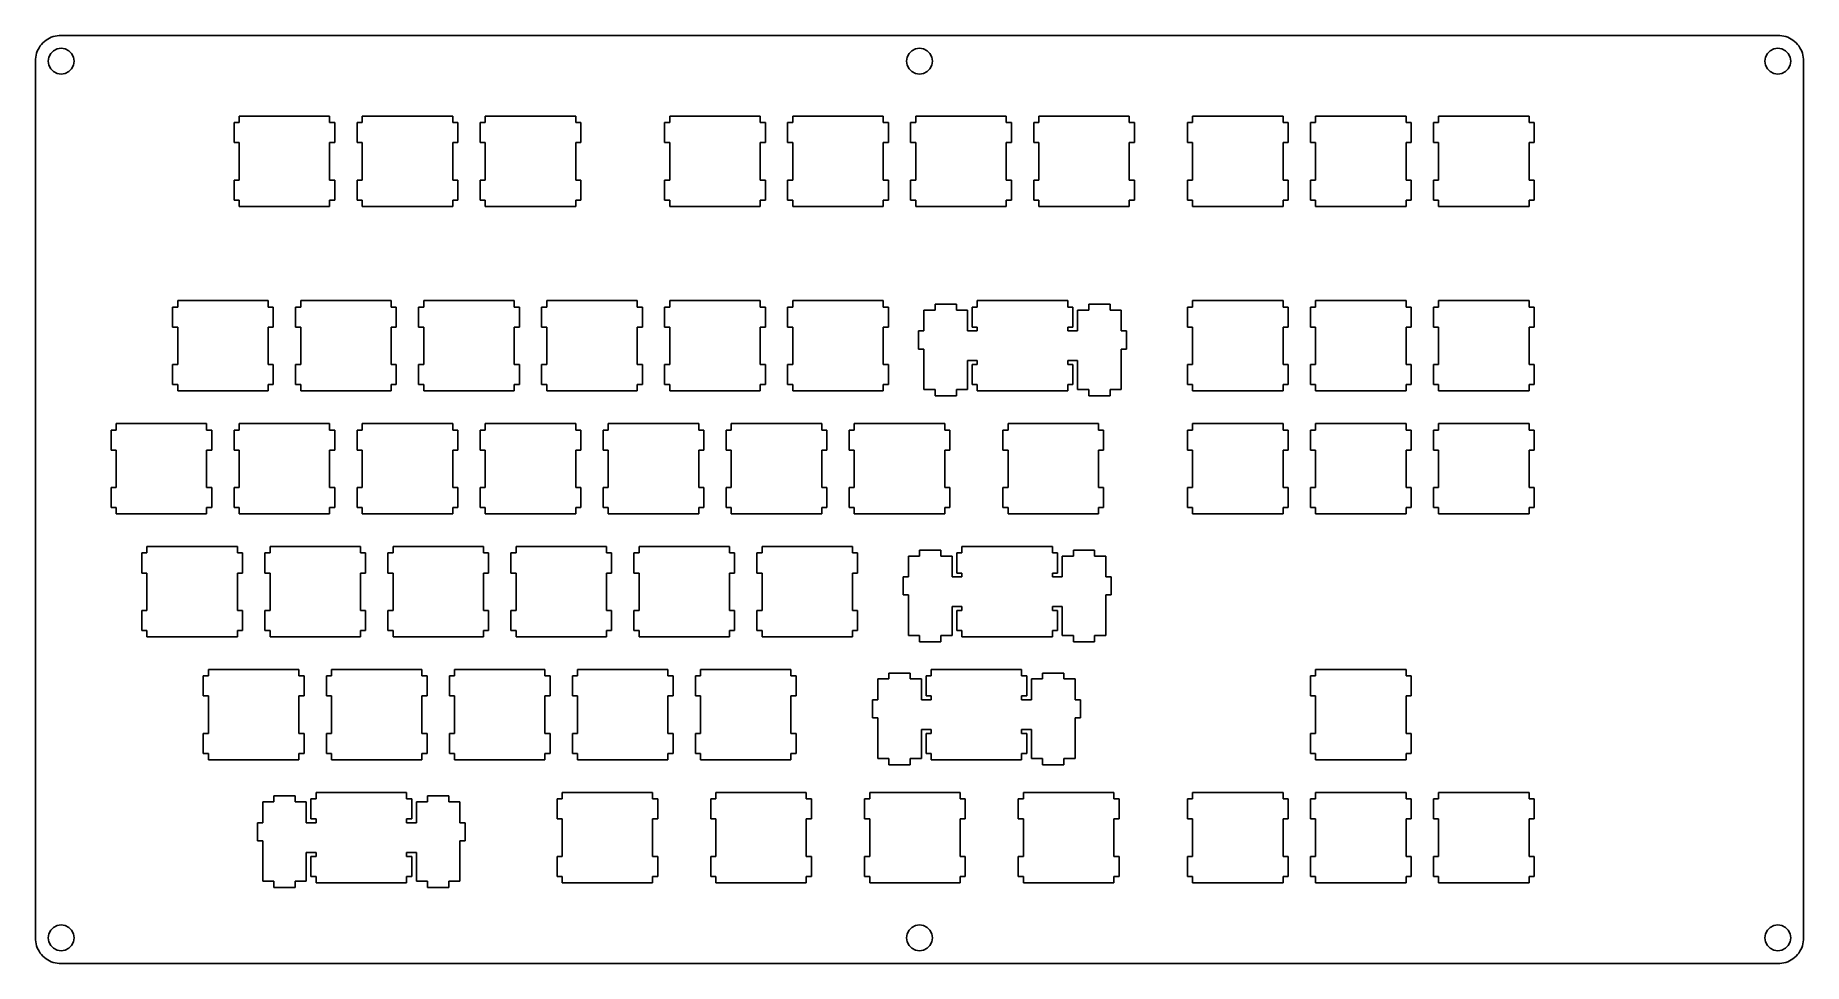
# Model space of a CAD drawing. Extents: x 0 to 274, y 0 to 144.
import ezdxf

# ---------------------------------------------------------------- set-up
doc = ezdxf.new("R2010")
doc.units = 0
doc.layers.get('0').update_dxf_attribs({"linetype": 'CONTINUOUS'})

msp = doc.modelspace()

# ---------------------------------------------------------------- linework, layer by layer
at = {"color": 0}
for p, q in [((0.68489, 142.281), (0.85852, 142.543)), ((0.85852, 142.543), (1.05282, 142.788)), ((1.05282, 142.788), (1.26642, 143.02)), ((1.26642, 143.02), (1.49793, 143.233)), ((1.49793, 143.233), (1.74322, 143.427)), ((1.74322, 143.427), (2.00504, 143.601)), ((2.00504, 143.601), (2.27928, 143.756)), ((2.27928, 143.756), (2.56453, 143.886)), ((2.56453, 143.886), (2.85805, 143.995)), ((2.85805, 143.995), (3.16122, 144.081)), ((3.16122, 144.081), (3.4699, 144.141)), ((3.4699, 144.141), (3.78135, 144.179)), ((3.78135, 144.179), (4.09554, 144.191)), ((4.09554, 144.191), (269.933, 144.191)), ((269.933, 144.191), (270.247, 144.179)), ((270.247, 144.179), (270.56, 144.141)), ((270.56, 144.141), (270.867, 144.081)), ((270.867, 144.081), (271.169, 143.995)), ((271.169, 143.995), (271.464, 143.886)), ((271.464, 143.886), (271.749, 143.756)), ((271.749, 143.756), (272.023, 143.601)), ((272.023, 143.601), (272.284, 143.427)), ((272.284, 143.427), (272.532, 143.233)), ((272.532, 143.233), (272.762, 143.02)), ((272.762, 143.02), (272.976, 142.788)), ((272.976, 142.788), (273.17, 142.543)), ((273.17, 142.543), (273.345, 142.281)), ((0.09508, 140.191), (0.10749, 140.505)), ((0.09508, 4.36425), (0.09508, 140.191)), ((0.10749, 140.505), (0.14469, 140.816)), ((0.14469, 140.816), (0.20533, 141.125)), ((0.20533, 141.125), (0.29077, 141.428)), ((0.29077, 141.428), (0.39963, 141.721)), ((0.39963, 141.721), (0.53055, 142.007)), ((0.53055, 142.007), (0.68489, 142.281)), ((2.19246, 140.809), (2.09462, 140.191)), ((2.09462, 140.191), (2.19246, 139.573)), ((2.47633, 141.366), (2.19246, 140.809)), ((2.92006, 141.81), (2.47633, 141.366)), ((3.47679, 142.094), (2.92006, 141.81)), ((4.09554, 142.19), (3.47679, 142.094)), ((4.7129, 142.094), (4.09554, 142.19)), ((5.27099, 141.81), (4.7129, 142.094)), ((5.71334, 141.366), (5.27099, 141.81)), ((5.99722, 140.809), (5.71334, 141.366)), ((6.09505, 140.191), (5.99722, 140.809)), ((5.99722, 139.573), (6.09505, 140.191)), ((135.112, 140.809), (135.015, 140.191)), ((135.015, 140.191), (135.112, 139.573)), ((135.396, 141.366), (135.112, 140.809)), ((135.839, 141.81), (135.396, 141.366)), ((136.397, 142.094), (135.839, 141.81)), ((137.014, 142.19), (136.397, 142.094)), ((137.633, 142.094), (137.014, 142.19)), ((138.19, 141.81), (137.633, 142.094)), ((138.632, 141.366), (138.19, 141.81)), ((138.916, 140.809), (138.632, 141.366)), ((139.015, 140.191), (138.916, 140.809)), ((138.916, 139.573), (139.015, 140.191)), ((268.031, 140.809), (267.933, 140.191)), ((267.933, 140.191), (268.031, 139.573)), ((268.315, 141.366), (268.031, 140.809)), ((268.757, 141.81), (268.315, 141.366)), ((269.315, 142.094), (268.757, 141.81)), ((269.933, 142.19), (269.315, 142.094)), ((270.552, 142.094), (269.933, 142.19)), ((271.11, 141.81), (270.552, 142.094)), ((271.552, 141.366), (271.11, 141.81)), ((271.836, 140.809), (271.552, 141.366)), ((271.934, 140.191), (271.836, 140.809)), ((271.836, 139.573), (271.934, 140.191)), ((273.345, 142.281), (273.498, 142.007)), ((273.498, 142.007), (273.63, 141.721)), ((273.63, 141.721), (273.738, 141.428)), ((273.738, 141.428), (273.823, 141.125)), ((273.823, 141.125), (273.885, 140.816)), ((273.885, 140.816), (273.921, 140.505)), ((273.921, 140.505), (273.933, 140.191)), ((273.933, 140.191), (273.933, 4.36425)), ((2.19246, 139.573), (2.47633, 139.015)), ((2.47633, 139.015), (2.92006, 138.573)), ((2.92006, 138.573), (3.47679, 138.289)), ((3.47679, 138.289), (4.09554, 138.191)), ((4.09554, 138.191), (4.7129, 138.289)), ((4.7129, 138.289), (5.27099, 138.573)), ((5.27099, 138.573), (5.71334, 139.015)), ((5.71334, 139.015), (5.99722, 139.573)), ((135.112, 139.573), (135.396, 139.015)), ((135.396, 139.015), (135.839, 138.573)), ((135.839, 138.573), (136.397, 138.289)), ((136.397, 138.289), (137.014, 138.191)), ((137.014, 138.191), (137.633, 138.289)), ((137.633, 138.289), (138.19, 138.573)), ((138.19, 138.573), (138.632, 139.015)), ((138.632, 139.015), (138.916, 139.573)), ((268.031, 139.573), (268.315, 139.015)), ((268.315, 139.015), (268.757, 138.573)), ((268.757, 138.573), (269.315, 138.289)), ((269.315, 138.289), (269.933, 138.191)), ((269.933, 138.191), (270.552, 138.289)), ((270.552, 138.289), (271.11, 138.573)), ((271.11, 138.573), (271.552, 139.015)), ((271.552, 139.015), (271.836, 139.573)), ((31.6701, 131.666), (31.6701, 130.666)), ((45.671, 131.666), (31.6701, 131.666)), ((45.671, 130.666), (45.671, 131.666)), ((50.7199, 131.666), (50.7199, 130.666)), ((64.721, 131.666), (50.7199, 131.666)), ((64.721, 130.666), (64.721, 131.666)), ((69.7699, 131.666), (69.7699, 130.666)), ((83.771, 131.666), (69.7699, 131.666)), ((83.771, 130.666), (83.771, 131.666)), ((98.3449, 131.666), (98.3449, 130.666)), ((112.346, 131.666), (98.3449, 131.666)), ((112.346, 130.666), (112.346, 131.666)), ((117.395, 131.666), (117.395, 130.666)), ((131.396, 131.666), (117.395, 131.666)), ((131.396, 130.666), (131.396, 131.666)), ((136.445, 131.666), (136.445, 130.666)), ((150.446, 131.666), (136.445, 131.666)), ((150.446, 130.666), (150.446, 131.666)), ((155.495, 131.666), (155.495, 130.666)), ((169.496, 131.666), (155.495, 131.666)), ((169.496, 130.666), (169.496, 131.666)), ((179.307, 131.666), (179.307, 130.666)), ((193.307, 131.666), (179.307, 131.666)), ((193.307, 130.666), (193.307, 131.666)), ((198.357, 131.666), (198.357, 130.666)), ((212.357, 131.666), (198.357, 131.666)), ((212.357, 130.666), (212.357, 131.666)), ((217.407, 131.666), (217.407, 130.666)), ((231.407, 131.666), (217.407, 131.666)), ((231.407, 130.666), (231.407, 131.666)), ((31.6701, 130.666), (30.8708, 130.666)), ((30.8708, 130.666), (30.8708, 127.565)), ((46.4704, 130.666), (45.671, 130.666)), ((46.4704, 127.565), (46.4704, 130.666)), ((50.7199, 130.666), (49.9209, 130.666)), ((49.9209, 130.666), (49.9209, 127.565)), ((65.5204, 130.666), (64.721, 130.666)), ((65.5204, 127.565), (65.5204, 130.666)), ((69.7699, 130.666), (68.9709, 130.666)), ((68.9709, 130.666), (68.9709, 127.565)), ((84.5704, 130.666), (83.771, 130.666)), ((84.5704, 127.565), (84.5704, 130.666)), ((98.3449, 130.666), (97.5459, 130.666)), ((97.5459, 130.666), (97.5459, 127.565)), ((113.145, 130.666), (112.346, 130.666)), ((113.145, 127.565), (113.145, 130.666)), ((117.395, 130.666), (116.596, 130.666)), ((116.596, 130.666), (116.596, 127.565)), ((132.195, 130.666), (131.396, 130.666)), ((132.195, 127.565), (132.195, 130.666)), ((136.445, 130.666), (135.646, 130.666)), ((135.646, 130.666), (135.646, 127.565)), ((151.245, 130.666), (150.446, 130.666)), ((151.245, 127.565), (151.245, 130.666)), ((155.495, 130.666), (154.696, 130.666)), ((154.696, 130.666), (154.696, 127.565)), ((170.295, 130.666), (169.496, 130.666)), ((170.295, 127.565), (170.295, 130.666)), ((179.307, 130.666), (178.507, 130.666)), ((178.507, 130.666), (178.507, 127.565)), ((194.108, 130.666), (193.307, 130.666)), ((194.108, 127.565), (194.108, 130.666)), ((198.357, 130.666), (197.557, 130.666)), ((197.557, 130.666), (197.557, 127.565)), ((213.158, 130.666), (212.357, 130.666)), ((213.158, 127.565), (213.158, 130.666)), ((217.407, 130.666), (216.607, 130.666)), ((216.607, 130.666), (216.607, 127.565)), ((232.208, 130.666), (231.407, 130.666)), ((232.208, 127.565), (232.208, 130.666)), ((30.8708, 127.565), (31.6701, 127.565)), ((31.6701, 127.565), (31.6701, 121.766)), ((45.671, 121.766), (45.671, 127.565)), ((45.671, 127.565), (46.4704, 127.565)), ((49.9209, 127.565), (50.7199, 127.565)), ((50.7199, 127.565), (50.7199, 121.766)), ((64.721, 121.766), (64.721, 127.565)), ((64.721, 127.565), (65.5204, 127.565)), ((68.9709, 127.565), (69.7699, 127.565)), ((69.7699, 127.565), (69.7699, 121.766)), ((83.771, 121.766), (83.771, 127.565)), ((83.771, 127.565), (84.5704, 127.565)), ((97.5459, 127.565), (98.3449, 127.565)), ((98.3449, 127.565), (98.3449, 121.766)), ((112.346, 121.766), (112.346, 127.565)), ((112.346, 127.565), (113.145, 127.565)), ((116.596, 127.565), (117.395, 127.565)), ((117.395, 127.565), (117.395, 121.766)), ((131.396, 121.766), (131.396, 127.565)), ((131.396, 127.565), (132.195, 127.565)), ((135.646, 127.565), (136.445, 127.565)), ((136.445, 127.565), (136.445, 121.766)), ((150.446, 121.766), (150.446, 127.565)), ((150.446, 127.565), (151.245, 127.565)), ((154.696, 127.565), (155.495, 127.565)), ((155.495, 127.565), (155.495, 121.766)), ((169.496, 121.766), (169.496, 127.565)), ((169.496, 127.565), (170.295, 127.565)), ((178.507, 127.565), (179.307, 127.565)), ((179.307, 127.565), (179.307, 121.766)), ((193.307, 121.766), (193.307, 127.565)), ((193.307, 127.565), (194.108, 127.565)), ((197.557, 127.565), (198.357, 127.565)), ((198.357, 127.565), (198.357, 121.766)), ((212.357, 121.766), (212.357, 127.565)), ((212.357, 127.565), (213.158, 127.565)), ((216.607, 127.565), (217.407, 127.565)), ((217.407, 127.565), (217.407, 121.766)), ((231.407, 121.766), (231.407, 127.565)), ((231.407, 127.565), (232.208, 127.565)), ((31.6701, 121.766), (30.8708, 121.766)), ((30.8708, 121.766), (30.8708, 118.666)), ((46.4704, 121.766), (45.671, 121.766)), ((46.4704, 118.666), (46.4704, 121.766)), ((50.7199, 121.766), (49.9209, 121.766)), ((49.9209, 121.766), (49.9209, 118.666)), ((65.5204, 121.766), (64.721, 121.766)), ((65.5204, 118.666), (65.5204, 121.766)), ((69.7699, 121.766), (68.9709, 121.766)), ((68.9709, 121.766), (68.9709, 118.666)), ((84.5704, 121.766), (83.771, 121.766)), ((84.5704, 118.666), (84.5704, 121.766)), ((98.3449, 121.766), (97.5459, 121.766)), ((97.5459, 121.766), (97.5459, 118.666)), ((113.145, 121.766), (112.346, 121.766)), ((113.145, 118.666), (113.145, 121.766)), ((117.395, 121.766), (116.596, 121.766)), ((116.596, 121.766), (116.596, 118.666)), ((132.195, 121.766), (131.396, 121.766)), ((132.195, 118.666), (132.195, 121.766)), ((136.445, 121.766), (135.646, 121.766)), ((135.646, 121.766), (135.646, 118.666)), ((151.245, 121.766), (150.446, 121.766)), ((151.245, 118.666), (151.245, 121.766)), ((155.495, 121.766), (154.696, 121.766)), ((154.696, 121.766), (154.696, 118.666)), ((170.295, 121.766), (169.496, 121.766)), ((170.295, 118.666), (170.295, 121.766)), ((179.307, 121.766), (178.507, 121.766)), ((178.507, 121.766), (178.507, 118.666)), ((194.108, 121.766), (193.307, 121.766)), ((194.108, 118.666), (194.108, 121.766)), ((198.357, 121.766), (197.557, 121.766)), ((197.557, 121.766), (197.557, 118.666)), ((213.158, 121.766), (212.357, 121.766)), ((213.158, 118.666), (213.158, 121.766)), ((217.407, 121.766), (216.607, 121.766)), ((216.607, 121.766), (216.607, 118.666)), ((232.208, 121.766), (231.407, 121.766)), ((232.208, 118.666), (232.208, 121.766)), ((30.8708, 118.666), (31.6701, 118.666)), ((31.6701, 118.666), (31.6701, 117.665)), ((45.671, 117.665), (45.671, 118.666)), ((45.671, 118.666), (46.4704, 118.666)), ((49.9209, 118.666), (50.7199, 118.666)), ((50.7199, 118.666), (50.7199, 117.665)), ((64.721, 117.665), (64.721, 118.666)), ((64.721, 118.666), (65.5204, 118.666)), ((68.9709, 118.666), (69.7699, 118.666)), ((69.7699, 118.666), (69.7699, 117.665)), ((83.771, 117.665), (83.771, 118.666)), ((83.771, 118.666), (84.5704, 118.666)), ((97.5459, 118.666), (98.3449, 118.666)), ((98.3449, 118.666), (98.3449, 117.665)), ((112.346, 117.665), (112.346, 118.666)), ((112.346, 118.666), (113.145, 118.666)), ((116.596, 118.666), (117.395, 118.666)), ((117.395, 118.666), (117.395, 117.665)), ((131.396, 117.665), (131.396, 118.666)), ((131.396, 118.666), (132.195, 118.666)), ((135.646, 118.666), (136.445, 118.666)), ((136.445, 118.666), (136.445, 117.665)), ((150.446, 117.665), (150.446, 118.666)), ((150.446, 118.666), (151.245, 118.666)), ((154.696, 118.666), (155.495, 118.666)), ((155.495, 118.666), (155.495, 117.665)), ((169.496, 117.665), (169.496, 118.666)), ((169.496, 118.666), (170.295, 118.666)), ((178.507, 118.666), (179.307, 118.666)), ((179.307, 118.666), (179.307, 117.665)), ((193.307, 117.665), (193.307, 118.666)), ((193.307, 118.666), (194.108, 118.666)), ((197.557, 118.666), (198.357, 118.666)), ((198.357, 118.666), (198.357, 117.665)), ((212.357, 117.665), (212.357, 118.666)), ((212.357, 118.666), (213.158, 118.666)), ((216.607, 118.666), (217.407, 118.666)), ((217.407, 118.666), (217.407, 117.665)), ((231.407, 117.665), (231.407, 118.666)), ((231.407, 118.666), (232.208, 118.666)), ((31.6701, 117.665), (45.671, 117.665)), ((50.7199, 117.665), (64.721, 117.665)), ((69.7699, 117.665), (83.771, 117.665)), ((98.3449, 117.665), (112.346, 117.665)), ((117.395, 117.665), (131.396, 117.665)), ((136.445, 117.665), (150.446, 117.665)), ((155.495, 117.665), (169.496, 117.665)), ((179.307, 117.665), (193.307, 117.665)), ((198.357, 117.665), (212.357, 117.665)), ((217.407, 117.665), (231.407, 117.665)), ((22.1451, 102.091), (21.3444, 102.091)), ((21.3444, 102.091), (21.3444, 98.9901)), ((22.1451, 103.091), (22.1451, 102.091)), ((36.146, 103.091), (22.1451, 103.091)), ((36.146, 102.091), (36.146, 103.091)), ((36.9439, 102.091), (36.146, 102.091)), ((36.9439, 98.9901), (36.9439, 102.091)), ((41.1949, 102.091), (40.3959, 102.091)), ((40.3959, 102.091), (40.3959, 98.9901)), ((41.1949, 103.091), (41.1949, 102.091)), ((55.1946, 103.091), (41.1949, 103.091)), ((55.1946, 102.091), (55.1946, 103.091)), ((55.9939, 102.091), (55.1946, 102.091)), ((55.9939, 98.9901), (55.9939, 102.091)), ((60.2449, 102.091), (59.4445, 102.091)), ((59.4445, 102.091), (59.4445, 98.9901)), ((60.2449, 103.091), (60.2449, 102.091)), ((74.2446, 103.091), (60.2449, 103.091)), ((74.2446, 102.091), (74.2446, 103.091)), ((75.044, 102.091), (74.2446, 102.091)), ((75.044, 98.9901), (75.044, 102.091)), ((79.2949, 102.091), (78.4945, 102.091)), ((78.4945, 102.091), (78.4945, 98.9901)), ((79.2949, 103.091), (79.2949, 102.091)), ((93.2946, 103.091), (79.2949, 103.091)), ((93.2946, 102.091), (93.2946, 103.091)), ((94.0939, 102.091), (93.2946, 102.091)), ((94.0939, 98.9901), (94.0939, 102.091)), ((98.3449, 102.091), (97.5445, 102.091)), ((97.5445, 102.091), (97.5445, 98.9901)), ((98.3449, 103.091), (98.3449, 102.091)), ((112.345, 103.091), (98.3449, 103.091)), ((112.345, 102.091), (112.345, 103.091)), ((113.144, 102.091), (112.345, 102.091)), ((113.144, 98.9901), (113.144, 102.091)), ((117.395, 102.091), (116.594, 102.091)), ((116.594, 102.091), (116.594, 98.9901)), ((117.395, 103.091), (117.395, 102.091)), ((131.395, 103.091), (117.395, 103.091)), ((131.395, 102.091), (131.395, 103.091)), ((132.195, 102.091), (131.395, 102.091)), ((132.195, 98.9901), (132.195, 102.091)), ((139.42, 101.621), (137.695, 101.621)), ((137.695, 101.621), (137.695, 98.3904)), ((142.721, 102.541), (139.42, 102.541)), ((139.42, 102.541), (139.42, 101.621)), ((142.721, 101.621), (142.721, 102.541)), ((144.446, 101.621), (142.721, 101.621)), ((144.446, 98.3904), (144.446, 101.621)), ((145.97, 102.091), (145.171, 102.091)), ((145.171, 102.091), (145.171, 98.9901)), ((145.97, 103.091), (145.97, 102.091)), ((159.971, 103.091), (145.97, 103.091)), ((159.971, 102.091), (159.971, 103.091)), ((160.77, 102.091), (159.971, 102.091)), ((160.77, 98.9901), (160.77, 102.091)), ((163.22, 101.621), (161.495, 101.621)), ((161.495, 101.621), (161.495, 98.3904)), ((166.521, 102.541), (163.22, 102.541)), ((163.22, 102.541), (163.22, 101.621)), ((166.521, 101.621), (166.521, 102.541)), ((168.246, 101.621), (166.521, 101.621)), ((168.246, 98.3904), (168.246, 101.621)), ((179.307, 102.091), (178.507, 102.091)), ((178.507, 102.091), (178.507, 98.9901)), ((179.307, 103.091), (179.307, 102.091)), ((193.307, 103.091), (179.307, 103.091)), ((193.307, 102.091), (193.307, 103.091)), ((194.108, 102.091), (193.307, 102.091)), ((194.108, 98.9901), (194.108, 102.091)), ((198.357, 102.091), (197.557, 102.091)), ((197.557, 102.091), (197.557, 98.9901)), ((198.357, 103.091), (198.357, 102.091)), ((212.357, 103.091), (198.357, 103.091)), ((212.357, 102.091), (212.357, 103.091)), ((213.158, 102.091), (212.357, 102.091)), ((213.158, 98.9901), (213.158, 102.091)), ((217.407, 102.091), (216.607, 102.091)), ((216.607, 102.091), (216.607, 98.9901)), ((217.407, 103.091), (217.407, 102.091)), ((231.407, 103.091), (217.407, 103.091)), ((231.407, 102.091), (231.407, 103.091)), ((232.208, 102.091), (231.407, 102.091)), ((232.208, 98.9901), (232.208, 102.091)), ((21.3444, 98.9901), (22.1451, 98.9901)), ((22.1451, 98.9901), (22.1451, 93.1912)), ((36.146, 93.1912), (36.146, 98.9901)), ((36.146, 98.9901), (36.9439, 98.9901)), ((40.3959, 98.9901), (41.1949, 98.9901)), ((41.1949, 98.9901), (41.1949, 93.1912)), ((55.1946, 93.1912), (55.1946, 98.9901)), ((55.1946, 98.9901), (55.9939, 98.9901)), ((59.4445, 98.9901), (60.2449, 98.9901)), ((60.2449, 98.9901), (60.2449, 93.1912)), ((74.2446, 93.1912), (74.2446, 98.9901)), ((74.2446, 98.9901), (75.044, 98.9901)), ((78.4945, 98.9901), (79.2949, 98.9901)), ((79.2949, 98.9901), (79.2949, 93.1912)), ((93.2946, 93.1912), (93.2946, 98.9901)), ((93.2946, 98.9901), (94.0939, 98.9901)), ((97.5445, 98.9901), (98.3449, 98.9901)), ((98.3449, 98.9901), (98.3449, 93.1912)), ((112.345, 93.1912), (112.345, 98.9901)), ((112.345, 98.9901), (113.144, 98.9901)), ((116.594, 98.9901), (117.395, 98.9901)), ((117.395, 98.9901), (117.395, 93.1912)), ((131.395, 93.1912), (131.395, 98.9901)), ((131.395, 98.9901), (132.195, 98.9901)), ((145.171, 98.9901), (145.97, 98.9901)), ((145.97, 98.9901), (145.97, 98.3904)), ((159.971, 98.3904), (159.971, 98.9901)), ((159.971, 98.9901), (160.77, 98.9901)), ((178.507, 98.9901), (179.307, 98.9901)), ((179.307, 98.9901), (179.307, 93.1912)), ((193.307, 93.1912), (193.307, 98.9901)), ((193.307, 98.9901), (194.108, 98.9901)), ((197.557, 98.9901), (198.357, 98.9901)), ((198.357, 98.9901), (198.357, 93.1912)), ((212.357, 93.1912), (212.357, 98.9901)), ((212.357, 98.9901), (213.158, 98.9901)), ((216.607, 98.9901), (217.407, 98.9901)), ((217.407, 98.9901), (217.407, 93.1912)), ((231.407, 93.1912), (231.407, 98.9901)), ((231.407, 98.9901), (232.208, 98.9901)), ((137.695, 98.3904), (136.871, 98.3904)), ((136.871, 98.3904), (136.871, 95.5904)), ((145.97, 98.3904), (144.446, 98.3904)), ((161.495, 98.3904), (159.971, 98.3904)), ((169.07, 98.3904), (168.246, 98.3904)), ((169.07, 95.5904), (169.07, 98.3904)), ((22.1451, 93.1912), (21.3444, 93.1912)), ((21.3444, 93.1912), (21.3444, 90.0906)), ((36.9439, 93.1912), (36.146, 93.1912)), ((36.9439, 90.0906), (36.9439, 93.1912)), ((41.1949, 93.1912), (40.3959, 93.1912)), ((40.3959, 93.1912), (40.3959, 90.0906)), ((55.9939, 93.1912), (55.1946, 93.1912)), ((55.9939, 90.0906), (55.9939, 93.1912)), ((60.2449, 93.1912), (59.4445, 93.1912)), ((59.4445, 93.1912), (59.4445, 90.0906)), ((75.044, 93.1912), (74.2446, 93.1912)), ((75.044, 90.0906), (75.044, 93.1912)), ((79.2949, 93.1912), (78.4945, 93.1912)), ((78.4945, 93.1912), (78.4945, 90.0906)), ((94.0939, 93.1912), (93.2946, 93.1912)), ((94.0939, 90.0906), (94.0939, 93.1912)), ((98.3449, 93.1912), (97.5445, 93.1912)), ((97.5445, 93.1912), (97.5445, 90.0906)), ((113.144, 93.1912), (112.345, 93.1912)), ((113.144, 90.0906), (113.144, 93.1912)), ((117.395, 93.1912), (116.594, 93.1912)), ((116.594, 93.1912), (116.594, 90.0906)), ((132.195, 93.1912), (131.395, 93.1912)), ((132.195, 90.0906), (132.195, 93.1912)), ((136.871, 95.5904), (137.695, 95.5904)), ((137.695, 95.5904), (137.695, 89.3202)), ((144.446, 89.3202), (144.446, 93.7906)), ((144.446, 93.7906), (145.97, 93.7906)), ((145.97, 93.1912), (145.171, 93.1912)), ((145.171, 93.1912), (145.171, 90.0906)), ((145.97, 93.7906), (145.97, 93.1912)), ((159.971, 93.1912), (159.971, 93.7906)), ((159.971, 93.7906), (161.495, 93.7906)), ((160.77, 93.1912), (159.971, 93.1912)), ((160.77, 90.0906), (160.77, 93.1912)), ((161.495, 93.7906), (161.495, 89.3202)), ((168.246, 89.3202), (168.246, 95.5904)), ((168.246, 95.5904), (169.07, 95.5904)), ((179.307, 93.1912), (178.507, 93.1912)), ((178.507, 93.1912), (178.507, 90.0906)), ((194.108, 93.1912), (193.307, 93.1912)), ((194.108, 90.0906), (194.108, 93.1912)), ((198.357, 93.1912), (197.557, 93.1912)), ((197.557, 93.1912), (197.557, 90.0906)), ((213.158, 93.1912), (212.357, 93.1912)), ((213.158, 90.0906), (213.158, 93.1912)), ((217.407, 93.1912), (216.607, 93.1912)), ((216.607, 93.1912), (216.607, 90.0906)), ((232.208, 93.1912), (231.407, 93.1912)), ((232.208, 90.0906), (232.208, 93.1912)), ((21.3444, 90.0906), (22.1451, 90.0906)), ((22.1451, 90.0906), (22.1451, 89.0901)), ((22.1451, 89.0901), (36.146, 89.0901)), ((36.146, 89.0901), (36.146, 90.0906)), ((36.146, 90.0906), (36.9439, 90.0906)), ((40.3959, 90.0906), (41.1949, 90.0906)), ((41.1949, 90.0906), (41.1949, 89.0901)), ((41.1949, 89.0901), (55.1946, 89.0901)), ((55.1946, 89.0901), (55.1946, 90.0906)), ((55.1946, 90.0906), (55.9939, 90.0906)), ((59.4445, 90.0906), (60.2449, 90.0906)), ((60.2449, 90.0906), (60.2449, 89.0901)), ((60.2449, 89.0901), (74.2446, 89.0901)), ((74.2446, 89.0901), (74.2446, 90.0906)), ((74.2446, 90.0906), (75.044, 90.0906)), ((78.4945, 90.0906), (79.2949, 90.0906)), ((79.2949, 90.0906), (79.2949, 89.0901)), ((79.2949, 89.0901), (93.2946, 89.0901)), ((93.2946, 89.0901), (93.2946, 90.0906)), ((93.2946, 90.0906), (94.0939, 90.0906)), ((97.5445, 90.0906), (98.3449, 90.0906)), ((98.3449, 90.0906), (98.3449, 89.0901)), ((98.3449, 89.0901), (112.345, 89.0901)), ((112.345, 89.0901), (112.345, 90.0906)), ((112.345, 90.0906), (113.144, 90.0906)), ((116.594, 90.0906), (117.395, 90.0906)), ((117.395, 90.0906), (117.395, 89.0901)), ((117.395, 89.0901), (131.395, 89.0901)), ((131.395, 89.0901), (131.395, 90.0906)), ((131.395, 90.0906), (132.195, 90.0906)), ((137.695, 89.3202), (139.42, 89.3202)), ((139.42, 89.3202), (139.42, 88.3405)), ((139.42, 88.3405), (142.721, 88.3405)), ((142.721, 88.3405), (142.721, 89.3202)), ((142.721, 89.3202), (144.446, 89.3202)), ((145.171, 90.0906), (145.97, 90.0906)), ((145.97, 90.0906), (145.97, 89.0901)), ((145.97, 89.0901), (159.971, 89.0901)), ((159.971, 89.0901), (159.971, 90.0906)), ((159.971, 90.0906), (160.77, 90.0906)), ((161.495, 89.3202), (163.22, 89.3202)), ((163.22, 89.3202), (163.22, 88.3405)), ((163.22, 88.3405), (166.521, 88.3405)), ((166.521, 88.3405), (166.521, 89.3202)), ((166.521, 89.3202), (168.246, 89.3202)), ((178.507, 90.0906), (179.307, 90.0906)), ((179.307, 90.0906), (179.307, 89.0901)), ((179.307, 89.0901), (193.307, 89.0901)), ((193.307, 89.0901), (193.307, 90.0906)), ((193.307, 90.0906), (194.108, 90.0906)), ((197.557, 90.0906), (198.357, 90.0906)), ((198.357, 90.0906), (198.357, 89.0901)), ((198.357, 89.0901), (212.357, 89.0901)), ((212.357, 89.0901), (212.357, 90.0906)), ((212.357, 90.0906), (213.158, 90.0906)), ((216.607, 90.0906), (217.407, 90.0906)), ((217.407, 90.0906), (217.407, 89.0901)), ((217.407, 89.0901), (231.407, 89.0901)), ((231.407, 89.0901), (231.407, 90.0906)), ((231.407, 90.0906), (232.208, 90.0906)), ((12.6201, 83.0407), (11.8194, 83.0407)), ((11.8194, 83.0407), (11.8194, 79.9402)), ((12.6201, 84.0412), (12.6201, 83.0407)), ((26.6209, 84.0412), (12.6201, 84.0412)), ((26.6209, 83.0407), (26.6209, 84.0412)), ((27.4188, 83.0407), (26.6209, 83.0407)), ((27.4188, 79.9402), (27.4188, 83.0407)), ((31.6701, 83.0407), (30.8708, 83.0407)), ((30.8708, 83.0407), (30.8708, 79.9402)), ((31.6701, 84.0412), (31.6701, 83.0407)), ((45.671, 84.0412), (31.6701, 84.0412)), ((45.671, 83.0407), (45.671, 84.0412)), ((46.4704, 83.0407), (45.671, 83.0407)), ((46.4704, 79.9402), (46.4704, 83.0407)), ((50.7199, 83.0407), (49.9209, 83.0407)), ((49.9209, 83.0407), (49.9209, 79.9402)), ((50.7199, 84.0412), (50.7199, 83.0407)), ((64.721, 84.0412), (50.7199, 84.0412)), ((64.721, 83.0407), (64.721, 84.0412)), ((65.5204, 83.0407), (64.721, 83.0407)), ((65.5204, 79.9402), (65.5204, 83.0407)), ((69.7699, 83.0407), (68.9709, 83.0407)), ((68.9709, 83.0407), (68.9709, 79.9402)), ((69.7699, 84.0412), (69.7699, 83.0407)), ((83.771, 84.0412), (69.7699, 84.0412)), ((83.771, 83.0407), (83.771, 84.0412)), ((84.5704, 83.0407), (83.771, 83.0407)), ((84.5704, 79.9402), (84.5704, 83.0407)), ((88.8199, 83.0407), (88.0209, 83.0407)), ((88.0209, 83.0407), (88.0209, 79.9402)), ((88.8199, 84.0412), (88.8199, 83.0407)), ((102.821, 84.0412), (88.8199, 84.0412)), ((102.821, 83.0407), (102.821, 84.0412)), ((103.619, 83.0407), (102.821, 83.0407)), ((103.619, 79.9402), (103.619, 83.0407)), ((107.87, 83.0407), (107.071, 83.0407)), ((107.071, 83.0407), (107.071, 79.9402)), ((107.87, 84.0412), (107.87, 83.0407)), ((121.87, 84.0412), (107.87, 84.0412)), ((121.87, 83.0407), (121.87, 84.0412)), ((122.669, 83.0407), (121.87, 83.0407)), ((122.669, 79.9402), (122.669, 83.0407)), ((126.92, 83.0407), (126.119, 83.0407)), ((126.119, 83.0407), (126.119, 79.9402)), ((126.92, 84.0412), (126.92, 83.0407)), ((140.921, 84.0412), (126.92, 84.0412)), ((140.921, 83.0407), (140.921, 84.0412)), ((141.72, 83.0407), (140.921, 83.0407)), ((141.72, 79.9402), (141.72, 83.0407)), ((150.732, 83.0407), (149.932, 83.0407)), ((149.932, 83.0407), (149.932, 79.9402)), ((150.732, 84.0412), (150.732, 83.0407)), ((164.732, 84.0412), (150.732, 84.0412)), ((164.732, 83.0407), (164.732, 84.0412)), ((165.533, 83.0407), (164.732, 83.0407)), ((165.533, 79.9402), (165.533, 83.0407)), ((179.307, 83.0407), (178.507, 83.0407)), ((178.507, 83.0407), (178.507, 79.9402)), ((179.307, 84.0412), (179.307, 83.0407)), ((193.307, 84.0412), (179.307, 84.0412)), ((193.307, 83.0407), (193.307, 84.0412)), ((194.108, 83.0407), (193.307, 83.0407)), ((194.108, 79.9402), (194.108, 83.0407)), ((198.357, 83.0407), (197.557, 83.0407)), ((197.557, 83.0407), (197.557, 79.9402)), ((198.357, 84.0412), (198.357, 83.0407)), ((212.357, 84.0412), (198.357, 84.0412)), ((212.357, 83.0407), (212.357, 84.0412)), ((213.158, 83.0407), (212.357, 83.0407)), ((213.158, 79.9402), (213.158, 83.0407)), ((217.407, 83.0407), (216.607, 83.0407)), ((216.607, 83.0407), (216.607, 79.9402)), ((217.407, 84.0412), (217.407, 83.0407)), ((231.407, 84.0412), (217.407, 84.0412)), ((231.407, 83.0407), (231.407, 84.0412)), ((232.208, 83.0407), (231.407, 83.0407)), ((232.208, 79.9402), (232.208, 83.0407)), ((11.8194, 79.9402), (12.6201, 79.9402)), ((12.6201, 79.9402), (12.6201, 74.1412)), ((26.6209, 74.1412), (26.6209, 79.9402)), ((26.6209, 79.9402), (27.4188, 79.9402)), ((30.8708, 79.9402), (31.6701, 79.9402)), ((31.6701, 79.9402), (31.6701, 74.1412)), ((45.671, 74.1412), (45.671, 79.9402)), ((45.671, 79.9402), (46.4704, 79.9402)), ((49.9209, 79.9402), (50.7199, 79.9402)), ((50.7199, 79.9402), (50.7199, 74.1412)), ((64.721, 74.1412), (64.721, 79.9402)), ((64.721, 79.9402), (65.5204, 79.9402)), ((68.9709, 79.9402), (69.7699, 79.9402)), ((69.7699, 79.9402), (69.7699, 74.1412)), ((83.771, 74.1412), (83.771, 79.9402)), ((83.771, 79.9402), (84.5704, 79.9402)), ((88.0209, 79.9402), (88.8199, 79.9402)), ((88.8199, 79.9402), (88.8199, 74.1412)), ((102.821, 74.1412), (102.821, 79.9402)), ((102.821, 79.9402), (103.619, 79.9402)), ((107.071, 79.9402), (107.87, 79.9402)), ((107.87, 79.9402), (107.87, 74.1412)), ((121.87, 74.1412), (121.87, 79.9402)), ((121.87, 79.9402), (122.669, 79.9402)), ((126.119, 79.9402), (126.92, 79.9402)), ((126.92, 79.9402), (126.92, 74.1412)), ((140.921, 74.1412), (140.921, 79.9402)), ((140.921, 79.9402), (141.72, 79.9402)), ((149.932, 79.9402), (150.732, 79.9402)), ((150.732, 79.9402), (150.732, 74.1412)), ((164.732, 74.1412), (164.732, 79.9402)), ((164.732, 79.9402), (165.533, 79.9402)), ((178.507, 79.9402), (179.307, 79.9402)), ((179.307, 79.9402), (179.307, 74.1412)), ((193.307, 74.1412), (193.307, 79.9402)), ((193.307, 79.9402), (194.108, 79.9402)), ((197.557, 79.9402), (198.357, 79.9402)), ((198.357, 79.9402), (198.357, 74.1412)), ((212.357, 74.1412), (212.357, 79.9402)), ((212.357, 79.9402), (213.158, 79.9402)), ((216.607, 79.9402), (217.407, 79.9402)), ((217.407, 79.9402), (217.407, 74.1412)), ((231.407, 74.1412), (231.407, 79.9402)), ((231.407, 79.9402), (232.208, 79.9402)), ((12.6201, 74.1412), (11.8194, 74.1412)), ((11.8194, 74.1412), (11.8194, 71.0406)), ((27.4188, 74.1412), (26.6209, 74.1412)), ((27.4188, 71.0406), (27.4188, 74.1412)), ((31.6701, 74.1412), (30.8708, 74.1412)), ((30.8708, 74.1412), (30.8708, 71.0406)), ((46.4704, 74.1412), (45.671, 74.1412)), ((46.4704, 71.0406), (46.4704, 74.1412)), ((50.7199, 74.1412), (49.9209, 74.1412)), ((49.9209, 74.1412), (49.9209, 71.0406)), ((65.5204, 74.1412), (64.721, 74.1412)), ((65.5204, 71.0406), (65.5204, 74.1412)), ((69.7699, 74.1412), (68.9709, 74.1412)), ((68.9709, 74.1412), (68.9709, 71.0406)), ((84.5704, 74.1412), (83.771, 74.1412)), ((84.5704, 71.0406), (84.5704, 74.1412)), ((88.8199, 74.1412), (88.0209, 74.1412)), ((88.0209, 74.1412), (88.0209, 71.0406)), ((103.619, 74.1412), (102.821, 74.1412)), ((103.619, 71.0406), (103.619, 74.1412)), ((107.87, 74.1412), (107.071, 74.1412)), ((107.071, 74.1412), (107.071, 71.0406)), ((122.669, 74.1412), (121.87, 74.1412)), ((122.669, 71.0406), (122.669, 74.1412)), ((126.92, 74.1412), (126.119, 74.1412)), ((126.119, 74.1412), (126.119, 71.0406)), ((141.72, 74.1412), (140.921, 74.1412)), ((141.72, 71.0406), (141.72, 74.1412)), ((150.732, 74.1412), (149.932, 74.1412)), ((149.932, 74.1412), (149.932, 71.0406)), ((165.533, 74.1412), (164.732, 74.1412)), ((165.533, 71.0406), (165.533, 74.1412)), ((179.307, 74.1412), (178.507, 74.1412)), ((178.507, 74.1412), (178.507, 71.0406)), ((194.108, 74.1412), (193.307, 74.1412)), ((194.108, 71.0406), (194.108, 74.1412)), ((198.357, 74.1412), (197.557, 74.1412)), ((197.557, 74.1412), (197.557, 71.0406)), ((213.158, 74.1412), (212.357, 74.1412)), ((213.158, 71.0406), (213.158, 74.1412)), ((217.407, 74.1412), (216.607, 74.1412)), ((216.607, 74.1412), (216.607, 71.0406)), ((232.208, 74.1412), (231.407, 74.1412)), ((232.208, 71.0406), (232.208, 74.1412)), ((11.8194, 71.0406), (12.6201, 71.0406)), ((12.6201, 71.0406), (12.6201, 70.0401)), ((12.6201, 70.0401), (26.6209, 70.0401)), ((26.6209, 70.0401), (26.6209, 71.0406)), ((26.6209, 71.0406), (27.4188, 71.0406)), ((30.8708, 71.0406), (31.6701, 71.0406)), ((31.6701, 71.0406), (31.6701, 70.0401)), ((31.6701, 70.0401), (45.671, 70.0401)), ((45.671, 70.0401), (45.671, 71.0406)), ((45.671, 71.0406), (46.4704, 71.0406)), ((49.9209, 71.0406), (50.7199, 71.0406)), ((50.7199, 71.0406), (50.7199, 70.0401)), ((50.7199, 70.0401), (64.721, 70.0401)), ((64.721, 70.0401), (64.721, 71.0406)), ((64.721, 71.0406), (65.5204, 71.0406)), ((68.9709, 71.0406), (69.7699, 71.0406)), ((69.7699, 71.0406), (69.7699, 70.0401)), ((69.7699, 70.0401), (83.771, 70.0401)), ((83.771, 70.0401), (83.771, 71.0406)), ((83.771, 71.0406), (84.5704, 71.0406)), ((88.0209, 71.0406), (88.8199, 71.0406)), ((88.8199, 71.0406), (88.8199, 70.0401)), ((88.8199, 70.0401), (102.821, 70.0401)), ((102.821, 70.0401), (102.821, 71.0406)), ((102.821, 71.0406), (103.619, 71.0406)), ((107.071, 71.0406), (107.87, 71.0406)), ((107.87, 71.0406), (107.87, 70.0401)), ((107.87, 70.0401), (121.87, 70.0401)), ((121.87, 70.0401), (121.87, 71.0406)), ((121.87, 71.0406), (122.669, 71.0406)), ((126.119, 71.0406), (126.92, 71.0406)), ((126.92, 71.0406), (126.92, 70.0401)), ((126.92, 70.0401), (140.921, 70.0401)), ((140.921, 70.0401), (140.921, 71.0406)), ((140.921, 71.0406), (141.72, 71.0406)), ((149.932, 71.0406), (150.732, 71.0406)), ((150.732, 71.0406), (150.732, 70.0401)), ((150.732, 70.0401), (164.732, 70.0401)), ((164.732, 70.0401), (164.732, 71.0406)), ((164.732, 71.0406), (165.533, 71.0406)), ((178.507, 71.0406), (179.307, 71.0406)), ((179.307, 71.0406), (179.307, 70.0401)), ((179.307, 70.0401), (193.307, 70.0401)), ((193.307, 70.0401), (193.307, 71.0406)), ((193.307, 71.0406), (194.108, 71.0406)), ((197.557, 71.0406), (198.357, 71.0406)), ((198.357, 71.0406), (198.357, 70.0401)), ((198.357, 70.0401), (212.357, 70.0401)), ((212.357, 70.0401), (212.357, 71.0406)), ((212.357, 71.0406), (213.158, 71.0406)), ((216.607, 71.0406), (217.407, 71.0406)), ((217.407, 71.0406), (217.407, 70.0401)), ((217.407, 70.0401), (231.407, 70.0401)), ((231.407, 70.0401), (231.407, 71.0406)), ((231.407, 71.0406), (232.208, 71.0406)), ((17.3826, 63.9907), (16.5819, 63.9907)), ((16.5819, 63.9907), (16.5819, 60.8902)), ((17.3826, 64.9912), (17.3826, 63.9907)), ((31.3821, 64.9912), (17.3826, 64.9912)), ((31.3821, 63.9907), (31.3821, 64.9912)), ((32.1827, 63.9907), (31.3821, 63.9907)), ((32.1827, 60.8902), (32.1827, 63.9907)), ((36.4324, 63.9907), (35.632, 63.9907)), ((35.632, 63.9907), (35.632, 60.8902)), ((36.4324, 64.9912), (36.4324, 63.9907)), ((50.4321, 64.9912), (36.4324, 64.9912)), ((50.4321, 63.9907), (50.4321, 64.9912)), ((51.2329, 63.9907), (50.4321, 63.9907)), ((51.2329, 60.8902), (51.2329, 63.9907)), ((55.4824, 63.9907), (54.682, 63.9907)), ((54.682, 63.9907), (54.682, 60.8902)), ((55.4824, 64.9912), (55.4824, 63.9907)), ((69.4821, 64.9912), (55.4824, 64.9912)), ((69.4821, 63.9907), (69.4821, 64.9912)), ((70.2829, 63.9907), (69.4821, 63.9907)), ((70.2829, 60.8902), (70.2829, 63.9907)), ((74.5324, 63.9907), (73.732, 63.9907)), ((73.732, 63.9907), (73.732, 60.8902)), ((74.5324, 64.9912), (74.5324, 63.9907)), ((88.5321, 64.9912), (74.5324, 64.9912)), ((88.5321, 63.9907), (88.5321, 64.9912)), ((89.3329, 63.9907), (88.5321, 63.9907)), ((89.3329, 60.8902), (89.3329, 63.9907)), ((93.5824, 63.9907), (92.782, 63.9907)), ((92.782, 63.9907), (92.782, 60.8902)), ((93.5824, 64.9912), (93.5824, 63.9907)), ((107.582, 64.9912), (93.5824, 64.9912)), ((107.582, 63.9907), (107.582, 64.9912)), ((108.383, 63.9907), (107.582, 63.9907)), ((108.383, 60.8902), (108.383, 63.9907)), ((112.632, 63.9907), (111.832, 63.9907)), ((111.832, 63.9907), (111.832, 60.8902)), ((112.632, 64.9912), (112.632, 63.9907)), ((126.632, 64.9912), (112.632, 64.9912)), ((126.632, 63.9907), (126.632, 64.9912)), ((127.433, 63.9907), (126.632, 63.9907)), ((127.433, 60.8902), (127.433, 63.9907)), ((137.039, 63.5208), (135.314, 63.5208)), ((135.314, 63.5208), (135.314, 60.2904)), ((140.338, 64.4412), (137.039, 64.4412)), ((137.039, 64.4412), (137.039, 63.5208)), ((140.338, 63.5208), (140.338, 64.4412)), ((142.063, 63.5208), (140.338, 63.5208)), ((142.063, 60.2904), (142.063, 63.5208)), ((143.589, 63.9907), (142.788, 63.9907)), ((142.788, 63.9907), (142.788, 60.8902)), ((143.589, 64.9912), (143.589, 63.9907)), ((157.588, 64.9912), (143.589, 64.9912)), ((157.588, 63.9907), (157.588, 64.9912)), ((158.389, 63.9907), (157.588, 63.9907)), ((158.389, 60.8902), (158.389, 63.9907)), ((160.839, 63.5208), (159.114, 63.5208)), ((159.114, 63.5208), (159.114, 60.2904)), ((164.138, 64.4412), (160.839, 64.4412)), ((160.839, 64.4412), (160.839, 63.5208)), ((164.138, 63.5208), (164.138, 64.4412)), ((165.863, 63.5208), (164.138, 63.5208)), ((165.863, 60.2904), (165.863, 63.5208)), ((16.5819, 60.8902), (17.3826, 60.8902)), ((17.3826, 60.8902), (17.3826, 55.0912)), ((31.3821, 55.0912), (31.3821, 60.8902)), ((31.3821, 60.8902), (32.1827, 60.8902)), ((35.632, 60.8902), (36.4324, 60.8902)), ((36.4324, 60.8902), (36.4324, 55.0912)), ((50.4321, 55.0912), (50.4321, 60.8902)), ((50.4321, 60.8902), (51.2329, 60.8902)), ((54.682, 60.8902), (55.4824, 60.8902)), ((55.4824, 60.8902), (55.4824, 55.0912)), ((69.4821, 55.0912), (69.4821, 60.8902)), ((69.4821, 60.8902), (70.2829, 60.8902)), ((73.732, 60.8902), (74.5324, 60.8902)), ((74.5324, 60.8902), (74.5324, 55.0912)), ((88.5321, 55.0912), (88.5321, 60.8902)), ((88.5321, 60.8902), (89.3329, 60.8902)), ((92.782, 60.8902), (93.5824, 60.8902)), ((93.5824, 60.8902), (93.5824, 55.0912)), ((107.582, 55.0912), (107.582, 60.8902)), ((107.582, 60.8902), (108.383, 60.8902)), ((111.832, 60.8902), (112.632, 60.8902)), ((112.632, 60.8902), (112.632, 55.0912)), ((126.632, 55.0912), (126.632, 60.8902)), ((126.632, 60.8902), (127.433, 60.8902)), ((135.314, 60.2904), (134.488, 60.2904)), ((134.488, 60.2904), (134.488, 57.4904)), ((143.589, 60.2904), (142.063, 60.2904)), ((142.788, 60.8902), (143.589, 60.8902)), ((143.589, 60.8902), (143.589, 60.2904)), ((157.588, 60.2904), (157.588, 60.8902)), ((157.588, 60.8902), (158.389, 60.8902)), ((159.114, 60.2904), (157.588, 60.2904)), ((166.689, 60.2904), (165.863, 60.2904)), ((166.689, 57.4904), (166.689, 60.2904)), ((17.3826, 55.0912), (16.5819, 55.0912)), ((16.5819, 55.0912), (16.5819, 51.9906)), ((32.1827, 55.0912), (31.3821, 55.0912)), ((32.1827, 51.9906), (32.1827, 55.0912)), ((36.4324, 55.0912), (35.632, 55.0912)), ((35.632, 55.0912), (35.632, 51.9906)), ((51.2329, 55.0912), (50.4321, 55.0912)), ((51.2329, 51.9906), (51.2329, 55.0912)), ((55.4824, 55.0912), (54.682, 55.0912)), ((54.682, 55.0912), (54.682, 51.9906)), ((70.2829, 55.0912), (69.4821, 55.0912)), ((70.2829, 51.9906), (70.2829, 55.0912)), ((74.5324, 55.0912), (73.732, 55.0912)), ((73.732, 55.0912), (73.732, 51.9906)), ((89.3329, 55.0912), (88.5321, 55.0912)), ((89.3329, 51.9906), (89.3329, 55.0912)), ((93.5824, 55.0912), (92.782, 55.0912)), ((92.782, 55.0912), (92.782, 51.9906)), ((108.383, 55.0912), (107.582, 55.0912)), ((108.383, 51.9906), (108.383, 55.0912)), ((112.632, 55.0912), (111.832, 55.0912)), ((111.832, 55.0912), (111.832, 51.9906)), ((127.433, 55.0912), (126.632, 55.0912)), ((127.433, 51.9906), (127.433, 55.0912)), ((134.488, 57.4904), (135.314, 57.4904)), ((135.314, 57.4904), (135.314, 51.2202)), ((142.063, 51.2202), (142.063, 55.6906)), ((142.063, 55.6906), (143.589, 55.6906)), ((143.589, 55.0912), (142.788, 55.0912)), ((142.788, 55.0912), (142.788, 51.9906)), ((143.589, 55.6906), (143.589, 55.0912)), ((157.588, 55.0912), (157.588, 55.6906)), ((157.588, 55.6906), (159.114, 55.6906)), ((158.389, 55.0912), (157.588, 55.0912)), ((158.389, 51.9906), (158.389, 55.0912)), ((159.114, 55.6906), (159.114, 51.2202)), ((165.863, 51.2202), (165.863, 57.4904)), ((165.863, 57.4904), (166.689, 57.4904)), ((16.5819, 51.9906), (17.3826, 51.9906)), ((17.3826, 51.9906), (17.3826, 50.9901)), ((17.3826, 50.9901), (31.3821, 50.9901)), ((31.3821, 50.9901), (31.3821, 51.9906)), ((31.3821, 51.9906), (32.1827, 51.9906)), ((35.632, 51.9906), (36.4324, 51.9906)), ((36.4324, 51.9906), (36.4324, 50.9901)), ((36.4324, 50.9901), (50.4321, 50.9901)), ((50.4321, 50.9901), (50.4321, 51.9906)), ((50.4321, 51.9906), (51.2329, 51.9906)), ((54.682, 51.9906), (55.4824, 51.9906)), ((55.4824, 51.9906), (55.4824, 50.9901)), ((55.4824, 50.9901), (69.4821, 50.9901)), ((69.4821, 50.9901), (69.4821, 51.9906)), ((69.4821, 51.9906), (70.2829, 51.9906)), ((73.732, 51.9906), (74.5324, 51.9906)), ((74.5324, 51.9906), (74.5324, 50.9901)), ((74.5324, 50.9901), (88.5321, 50.9901)), ((88.5321, 50.9901), (88.5321, 51.9906)), ((88.5321, 51.9906), (89.3329, 51.9906)), ((92.782, 51.9906), (93.5824, 51.9906)), ((93.5824, 51.9906), (93.5824, 50.9901)), ((93.5824, 50.9901), (107.582, 50.9901)), ((107.582, 50.9901), (107.582, 51.9906)), ((107.582, 51.9906), (108.383, 51.9906)), ((111.832, 51.9906), (112.632, 51.9906)), ((112.632, 51.9906), (112.632, 50.9901)), ((112.632, 50.9901), (126.632, 50.9901)), ((126.632, 50.9901), (126.632, 51.9906)), ((126.632, 51.9906), (127.433, 51.9906)), ((135.314, 51.2202), (137.039, 51.2202)), ((137.039, 51.2202), (137.039, 50.2405)), ((137.039, 50.2405), (140.338, 50.2405)), ((140.338, 50.2405), (140.338, 51.2202)), ((140.338, 51.2202), (142.063, 51.2202)), ((142.788, 51.9906), (143.589, 51.9906)), ((143.589, 51.9906), (143.589, 50.9901)), ((143.589, 50.9901), (157.588, 50.9901)), ((157.588, 50.9901), (157.588, 51.9906)), ((157.588, 51.9906), (158.389, 51.9906)), ((159.114, 51.2202), (160.839, 51.2202)), ((160.839, 51.2202), (160.839, 50.2405)), ((160.839, 50.2405), (164.138, 50.2405)), ((164.138, 50.2405), (164.138, 51.2202)), ((164.138, 51.2202), (165.863, 51.2202)), ((26.9076, 44.9407), (26.1069, 44.9407)), ((26.1069, 44.9407), (26.1069, 41.8401)), ((26.9076, 45.9412), (26.9076, 44.9407)), ((40.9071, 45.9412), (26.9076, 45.9412)), ((40.9071, 44.9407), (40.9071, 45.9412)), ((41.7079, 44.9407), (40.9071, 44.9407)), ((41.7079, 41.8401), (41.7079, 44.9407)), ((45.9574, 44.9407), (45.157, 44.9407)), ((45.157, 44.9407), (45.157, 41.8401)), ((45.9574, 45.9412), (45.9574, 44.9407)), ((59.9571, 45.9412), (45.9574, 45.9412)), ((59.9571, 44.9407), (59.9571, 45.9412)), ((60.7579, 44.9407), (59.9571, 44.9407)), ((60.7579, 41.8401), (60.7579, 44.9407)), ((65.0074, 44.9407), (64.207, 44.9407)), ((64.207, 44.9407), (64.207, 41.8401)), ((65.0074, 45.9412), (65.0074, 44.9407)), ((79.0071, 45.9412), (65.0074, 45.9412)), ((79.0071, 44.9407), (79.0071, 45.9412)), ((79.8079, 44.9407), (79.0071, 44.9407)), ((79.8079, 41.8401), (79.8079, 44.9407)), ((84.0574, 44.9407), (83.257, 44.9407)), ((83.257, 44.9407), (83.257, 41.8401)), ((84.0574, 45.9412), (84.0574, 44.9407)), ((98.0571, 45.9412), (84.0574, 45.9412)), ((98.0571, 44.9407), (98.0571, 45.9412)), ((98.8579, 44.9407), (98.0571, 44.9407)), ((98.8579, 41.8401), (98.8579, 44.9407)), ((103.107, 44.9407), (102.307, 44.9407)), ((102.307, 44.9407), (102.307, 41.8401)), ((103.107, 45.9412), (103.107, 44.9407)), ((117.107, 45.9412), (103.107, 45.9412)), ((117.107, 44.9407), (117.107, 45.9412)), ((117.908, 44.9407), (117.107, 44.9407)), ((117.908, 41.8401), (117.908, 44.9407)), ((132.276, 44.4708), (130.551, 44.4708)), ((130.551, 44.4708), (130.551, 41.2404)), ((135.577, 45.3912), (132.276, 45.3912)), ((132.276, 45.3912), (132.276, 44.4708)), ((135.577, 44.4708), (135.577, 45.3912)), ((137.301, 44.4708), (135.577, 44.4708)), ((137.301, 41.2404), (137.301, 44.4708)), ((138.826, 44.9407), (138.027, 44.9407)), ((138.027, 44.9407), (138.027, 41.8401)), ((138.826, 45.9412), (138.826, 44.9407)), ((152.826, 45.9412), (138.826, 45.9412)), ((152.826, 44.9407), (152.826, 45.9412)), ((153.627, 44.9407), (152.826, 44.9407)), ((153.627, 41.8401), (153.627, 44.9407)), ((156.077, 44.4708), (154.351, 44.4708)), ((154.351, 44.4708), (154.351, 41.2404)), ((159.377, 45.3912), (156.077, 45.3912)), ((156.077, 45.3912), (156.077, 44.4708)), ((159.377, 44.4708), (159.377, 45.3912)), ((161.101, 44.4708), (159.377, 44.4708)), ((161.101, 41.2404), (161.101, 44.4708)), ((198.357, 44.9407), (197.557, 44.9407)), ((197.557, 44.9407), (197.557, 41.8401)), ((198.357, 45.9412), (198.357, 44.9407)), ((212.357, 45.9412), (198.357, 45.9412)), ((212.357, 44.9407), (212.357, 45.9412)), ((213.158, 44.9407), (212.357, 44.9407)), ((213.158, 41.8401), (213.158, 44.9407)), ((26.1069, 41.8401), (26.9076, 41.8401)), ((26.9076, 41.8401), (26.9076, 36.0412)), ((40.9071, 36.0412), (40.9071, 41.8401)), ((40.9071, 41.8401), (41.7079, 41.8401)), ((45.157, 41.8401), (45.9574, 41.8401)), ((45.9574, 41.8401), (45.9574, 36.0412)), ((59.9571, 36.0412), (59.9571, 41.8401)), ((59.9571, 41.8401), (60.7579, 41.8401)), ((64.207, 41.8401), (65.0074, 41.8401)), ((65.0074, 41.8401), (65.0074, 36.0412)), ((79.0071, 36.0412), (79.0071, 41.8401)), ((79.0071, 41.8401), (79.8079, 41.8401)), ((83.257, 41.8401), (84.0574, 41.8401)), ((84.0574, 41.8401), (84.0574, 36.0412)), ((98.0571, 36.0412), (98.0571, 41.8401)), ((98.0571, 41.8401), (98.8579, 41.8401)), ((102.307, 41.8401), (103.107, 41.8401)), ((103.107, 41.8401), (103.107, 36.0412)), ((117.107, 36.0412), (117.107, 41.8401)), ((117.107, 41.8401), (117.908, 41.8401)), ((130.551, 41.2404), (129.727, 41.2404)), ((129.727, 41.2404), (129.727, 38.4404)), ((138.826, 41.2404), (137.301, 41.2404)), ((138.027, 41.8401), (138.826, 41.8401)), ((138.826, 41.8401), (138.826, 41.2404)), ((152.826, 41.2404), (152.826, 41.8401)), ((152.826, 41.8401), (153.627, 41.8401)), ((154.351, 41.2404), (152.826, 41.2404)), ((161.926, 41.2404), (161.101, 41.2404)), ((161.926, 38.4404), (161.926, 41.2404)), ((197.557, 41.8401), (198.357, 41.8401)), ((198.357, 41.8401), (198.357, 36.0412)), ((212.357, 36.0412), (212.357, 41.8401)), ((212.357, 41.8401), (213.158, 41.8401)), ((129.727, 38.4404), (130.551, 38.4404)), ((130.551, 38.4404), (130.551, 32.1703)), ((161.101, 32.1703), (161.101, 38.4404)), ((161.101, 38.4404), (161.926, 38.4404)), ((26.9076, 36.0412), (26.1069, 36.0412)), ((26.1069, 36.0412), (26.1069, 32.9406)), ((41.7079, 36.0412), (40.9071, 36.0412)), ((41.7079, 32.9406), (41.7079, 36.0412)), ((45.9574, 36.0412), (45.157, 36.0412)), ((45.157, 36.0412), (45.157, 32.9406)), ((60.7579, 36.0412), (59.9571, 36.0412)), ((60.7579, 32.9406), (60.7579, 36.0412)), ((65.0074, 36.0412), (64.207, 36.0412)), ((64.207, 36.0412), (64.207, 32.9406)), ((79.8079, 36.0412), (79.0071, 36.0412)), ((79.8079, 32.9406), (79.8079, 36.0412)), ((84.0574, 36.0412), (83.257, 36.0412)), ((83.257, 36.0412), (83.257, 32.9406)), ((98.8579, 36.0412), (98.0571, 36.0412)), ((98.8579, 32.9406), (98.8579, 36.0412)), ((103.107, 36.0412), (102.307, 36.0412)), ((102.307, 36.0412), (102.307, 32.9406)), ((117.908, 36.0412), (117.107, 36.0412)), ((117.908, 32.9406), (117.908, 36.0412)), ((137.301, 32.1703), (137.301, 36.6406)), ((137.301, 36.6406), (138.826, 36.6406)), ((138.826, 36.0412), (138.027, 36.0412)), ((138.027, 36.0412), (138.027, 32.9406)), ((138.826, 36.6406), (138.826, 36.0412)), ((152.826, 36.0412), (152.826, 36.6406)), ((152.826, 36.6406), (154.351, 36.6406)), ((153.627, 36.0412), (152.826, 36.0412)), ((153.627, 32.9406), (153.627, 36.0412)), ((154.351, 36.6406), (154.351, 32.1703)), ((198.357, 36.0412), (197.557, 36.0412)), ((197.557, 36.0412), (197.557, 32.9406)), ((213.158, 36.0412), (212.357, 36.0412)), ((213.158, 32.9406), (213.158, 36.0412)), ((26.1069, 32.9406), (26.9076, 32.9406)), ((26.9076, 32.9406), (26.9076, 31.9402)), ((40.9071, 31.9402), (40.9071, 32.9406)), ((40.9071, 32.9406), (41.7079, 32.9406)), ((45.157, 32.9406), (45.9574, 32.9406)), ((45.9574, 32.9406), (45.9574, 31.9402)), ((59.9571, 31.9402), (59.9571, 32.9406)), ((59.9571, 32.9406), (60.7579, 32.9406)), ((64.207, 32.9406), (65.0074, 32.9406)), ((65.0074, 32.9406), (65.0074, 31.9402)), ((79.0071, 31.9402), (79.0071, 32.9406)), ((79.0071, 32.9406), (79.8079, 32.9406)), ((83.257, 32.9406), (84.0574, 32.9406)), ((84.0574, 32.9406), (84.0574, 31.9402)), ((98.0571, 31.9402), (98.0571, 32.9406)), ((98.0571, 32.9406), (98.8579, 32.9406)), ((102.307, 32.9406), (103.107, 32.9406)), ((103.107, 32.9406), (103.107, 31.9402)), ((117.107, 31.9402), (117.107, 32.9406)), ((117.107, 32.9406), (117.908, 32.9406)), ((138.027, 32.9406), (138.826, 32.9406)), ((138.826, 32.9406), (138.826, 31.9402)), ((152.826, 31.9402), (152.826, 32.9406)), ((152.826, 32.9406), (153.627, 32.9406)), ((197.557, 32.9406), (198.357, 32.9406)), ((198.357, 32.9406), (198.357, 31.9402)), ((212.357, 31.9402), (212.357, 32.9406)), ((212.357, 32.9406), (213.158, 32.9406)), ((26.9076, 31.9402), (40.9071, 31.9402)), ((45.9574, 31.9402), (59.9571, 31.9402)), ((65.0074, 31.9402), (79.0071, 31.9402)), ((84.0574, 31.9402), (98.0571, 31.9402)), ((103.107, 31.9402), (117.107, 31.9402)), ((130.551, 32.1703), (132.276, 32.1703)), ((132.276, 32.1703), (132.276, 31.1905)), ((132.276, 31.1905), (135.577, 31.1905)), ((135.577, 31.1905), (135.577, 32.1703)), ((135.577, 32.1703), (137.301, 32.1703)), ((138.826, 31.9402), (152.826, 31.9402)), ((154.351, 32.1703), (156.077, 32.1703)), ((156.077, 32.1703), (156.077, 31.1905)), ((156.077, 31.1905), (159.377, 31.1905)), ((159.377, 31.1905), (159.377, 32.1703)), ((159.377, 32.1703), (161.101, 32.1703)), ((198.357, 31.9402), (212.357, 31.9402)), ((37.0265, 25.4207), (35.3011, 25.4207)), ((35.3011, 25.4207), (35.3011, 22.1905)), ((40.3271, 26.3412), (37.0265, 26.3412)), ((37.0265, 26.3412), (37.0265, 25.4207)), ((40.3271, 25.4207), (40.3271, 26.3412)), ((42.0508, 25.4207), (40.3271, 25.4207)), ((42.0508, 22.1905), (42.0508, 25.4207)), ((43.5762, 25.8906), (42.7771, 25.8906)), ((42.7771, 25.8906), (42.7771, 22.79)), ((43.5762, 26.8911), (43.5762, 25.8906)), ((57.5758, 26.8911), (43.5762, 26.8911)), ((57.5758, 25.8906), (57.5758, 26.8911)), ((58.3766, 25.8906), (57.5758, 25.8906)), ((58.3766, 22.79), (58.3766, 25.8906)), ((60.8266, 25.4207), (59.1012, 25.4207)), ((59.1012, 25.4207), (59.1012, 22.1905)), ((64.1269, 26.3412), (60.8266, 26.3412)), ((60.8266, 26.3412), (60.8266, 25.4207)), ((64.1269, 25.4207), (64.1269, 26.3412)), ((65.8509, 25.4207), (64.1269, 25.4207)), ((65.8509, 22.1905), (65.8509, 25.4207)), ((81.6762, 25.8906), (80.8771, 25.8906)), ((80.8771, 25.8906), (80.8771, 22.79)), ((81.6762, 26.8911), (81.6762, 25.8906)), ((95.6758, 26.8911), (81.6762, 26.8911)), ((95.6758, 25.8906), (95.6758, 26.8911)), ((96.4766, 25.8906), (95.6758, 25.8906)), ((96.4766, 22.79), (96.4766, 25.8906)), ((105.489, 25.8906), (104.688, 25.8906)), ((104.688, 25.8906), (104.688, 22.79)), ((105.489, 26.8911), (105.489, 25.8906)), ((119.488, 26.8911), (105.489, 26.8911)), ((119.488, 25.8906), (119.488, 26.8911)), ((120.289, 25.8906), (119.488, 25.8906)), ((120.289, 22.79), (120.289, 25.8906)), ((129.301, 25.8906), (128.502, 25.8906)), ((128.502, 25.8906), (128.502, 22.79)), ((129.301, 26.8911), (129.301, 25.8906)), ((143.301, 26.8911), (129.301, 26.8911)), ((143.301, 25.8906), (143.301, 26.8911)), ((144.102, 25.8906), (143.301, 25.8906)), ((144.102, 22.79), (144.102, 25.8906)), ((153.114, 25.8906), (152.313, 25.8906)), ((152.313, 25.8906), (152.313, 22.79)), ((153.114, 26.8911), (153.114, 25.8906)), ((167.113, 26.8911), (153.114, 26.8911)), ((167.113, 25.8906), (167.113, 26.8911)), ((167.914, 25.8906), (167.113, 25.8906)), ((167.914, 22.79), (167.914, 25.8906)), ((179.307, 25.8906), (178.507, 25.8906)), ((178.507, 25.8906), (178.507, 22.79)), ((179.307, 26.8911), (179.307, 25.8906)), ((193.307, 26.8911), (179.307, 26.8911)), ((193.307, 25.8906), (193.307, 26.8911)), ((194.108, 25.8906), (193.307, 25.8906)), ((194.108, 22.79), (194.108, 25.8906)), ((198.357, 25.8906), (197.557, 25.8906)), ((197.557, 25.8906), (197.557, 22.79)), ((198.357, 26.8911), (198.357, 25.8906)), ((212.357, 26.8911), (198.357, 26.8911)), ((212.357, 25.8906), (212.357, 26.8911)), ((213.158, 25.8906), (212.357, 25.8906)), ((213.158, 22.79), (213.158, 25.8906)), ((217.407, 25.8906), (216.607, 25.8906)), ((216.607, 25.8906), (216.607, 22.79)), ((217.407, 26.8911), (217.407, 25.8906)), ((231.407, 26.8911), (217.407, 26.8911)), ((231.407, 25.8906), (231.407, 26.8911)), ((232.208, 25.8906), (231.407, 25.8906)), ((232.208, 22.79), (232.208, 25.8906)), ((35.3011, 22.1905), (34.4771, 22.1905)), ((34.4771, 22.1905), (34.4771, 19.3904)), ((43.5762, 22.1905), (42.0508, 22.1905)), ((42.7771, 22.79), (43.5762, 22.79)), ((43.5762, 22.79), (43.5762, 22.1905)), ((57.5758, 22.1905), (57.5758, 22.79)), ((57.5758, 22.79), (58.3766, 22.79)), ((59.1012, 22.1905), (57.5758, 22.1905)), ((66.6764, 22.1905), (65.8509, 22.1905)), ((66.6764, 19.3904), (66.6764, 22.1905)), ((80.8771, 22.79), (81.6762, 22.79)), ((81.6762, 22.79), (81.6762, 16.9912)), ((95.6758, 16.9912), (95.6758, 22.79)), ((95.6758, 22.79), (96.4766, 22.79)), ((104.688, 22.79), (105.489, 22.79)), ((105.489, 22.79), (105.489, 16.9912)), ((119.488, 16.9912), (119.488, 22.79)), ((119.488, 22.79), (120.289, 22.79)), ((128.502, 22.79), (129.301, 22.79)), ((129.301, 22.79), (129.301, 16.9912)), ((143.301, 16.9912), (143.301, 22.79)), ((143.301, 22.79), (144.102, 22.79)), ((152.313, 22.79), (153.114, 22.79)), ((153.114, 22.79), (153.114, 16.9912)), ((167.113, 16.9912), (167.113, 22.79)), ((167.113, 22.79), (167.914, 22.79)), ((178.507, 22.79), (179.307, 22.79)), ((179.307, 22.79), (179.307, 16.9912)), ((193.307, 16.9912), (193.307, 22.79)), ((193.307, 22.79), (194.108, 22.79)), ((197.557, 22.79), (198.357, 22.79)), ((198.357, 22.79), (198.357, 16.9912)), ((212.357, 16.9912), (212.357, 22.79)), ((212.357, 22.79), (213.158, 22.79)), ((216.607, 22.79), (217.407, 22.79)), ((217.407, 22.79), (217.407, 16.9912)), ((231.407, 16.9912), (231.407, 22.79)), ((231.407, 22.79), (232.208, 22.79)), ((34.4771, 19.3904), (35.3011, 19.3904)), ((35.3011, 19.3904), (35.3011, 13.1203)), ((65.8509, 13.1203), (65.8509, 19.3904)), ((65.8509, 19.3904), (66.6764, 19.3904)), ((42.0508, 13.1203), (42.0508, 17.5907)), ((42.0508, 17.5907), (43.5762, 17.5907)), ((43.5762, 16.9912), (42.7771, 16.9912)), ((42.7771, 16.9912), (42.7771, 13.8906)), ((43.5762, 17.5907), (43.5762, 16.9912)), ((57.5758, 16.9912), (57.5758, 17.5907)), ((57.5758, 17.5907), (59.1012, 17.5907)), ((58.3766, 16.9912), (57.5758, 16.9912)), ((58.3766, 13.8906), (58.3766, 16.9912)), ((59.1012, 17.5907), (59.1012, 13.1203)), ((81.6762, 16.9912), (80.8771, 16.9912)), ((80.8771, 16.9912), (80.8771, 13.8906)), ((96.4766, 16.9912), (95.6758, 16.9912)), ((96.4766, 13.8906), (96.4766, 16.9912)), ((105.489, 16.9912), (104.688, 16.9912)), ((104.688, 16.9912), (104.688, 13.8906)), ((120.289, 16.9912), (119.488, 16.9912)), ((120.289, 13.8906), (120.289, 16.9912)), ((129.301, 16.9912), (128.502, 16.9912)), ((128.502, 16.9912), (128.502, 13.8906)), ((144.102, 16.9912), (143.301, 16.9912)), ((144.102, 13.8906), (144.102, 16.9912)), ((153.114, 16.9912), (152.313, 16.9912)), ((152.313, 16.9912), (152.313, 13.8906)), ((167.914, 16.9912), (167.113, 16.9912)), ((167.914, 13.8906), (167.914, 16.9912)), ((179.307, 16.9912), (178.507, 16.9912)), ((178.507, 16.9912), (178.507, 13.8906)), ((194.108, 16.9912), (193.307, 16.9912)), ((194.108, 13.8906), (194.108, 16.9912)), ((198.357, 16.9912), (197.557, 16.9912)), ((197.557, 16.9912), (197.557, 13.8906)), ((213.158, 16.9912), (212.357, 16.9912)), ((213.158, 13.8906), (213.158, 16.9912)), ((217.407, 16.9912), (216.607, 16.9912)), ((216.607, 16.9912), (216.607, 13.8906)), ((232.208, 16.9912), (231.407, 16.9912)), ((232.208, 13.8906), (232.208, 16.9912)), ((42.7771, 13.8906), (43.5762, 13.8906)), ((43.5762, 13.8906), (43.5762, 12.8902)), ((57.5758, 12.8902), (57.5758, 13.8906)), ((57.5758, 13.8906), (58.3766, 13.8906)), ((80.8771, 13.8906), (81.6762, 13.8906)), ((81.6762, 13.8906), (81.6762, 12.8902)), ((95.6758, 12.8902), (95.6758, 13.8906)), ((95.6758, 13.8906), (96.4766, 13.8906)), ((104.688, 13.8906), (105.489, 13.8906)), ((105.489, 13.8906), (105.489, 12.8902)), ((119.488, 12.8902), (119.488, 13.8906)), ((119.488, 13.8906), (120.289, 13.8906)), ((128.502, 13.8906), (129.301, 13.8906)), ((129.301, 13.8906), (129.301, 12.8902)), ((143.301, 12.8902), (143.301, 13.8906)), ((143.301, 13.8906), (144.102, 13.8906)), ((152.313, 13.8906), (153.114, 13.8906)), ((153.114, 13.8906), (153.114, 12.8902)), ((167.113, 12.8902), (167.113, 13.8906)), ((167.113, 13.8906), (167.914, 13.8906)), ((178.507, 13.8906), (179.307, 13.8906)), ((179.307, 13.8906), (179.307, 12.8902)), ((193.307, 12.8902), (193.307, 13.8906)), ((193.307, 13.8906), (194.108, 13.8906)), ((197.557, 13.8906), (198.357, 13.8906)), ((198.357, 13.8906), (198.357, 12.8902)), ((212.357, 12.8902), (212.357, 13.8906)), ((212.357, 13.8906), (213.158, 13.8906)), ((216.607, 13.8906), (217.407, 13.8906)), ((217.407, 13.8906), (217.407, 12.8902)), ((231.407, 12.8902), (231.407, 13.8906)), ((231.407, 13.8906), (232.208, 13.8906)), ((35.3011, 13.1203), (37.0265, 13.1203)), ((37.0265, 13.1203), (37.0265, 12.1405)), ((37.0265, 12.1405), (40.3271, 12.1405)), ((40.3271, 12.1405), (40.3271, 13.1203)), ((40.3271, 13.1203), (42.0508, 13.1203)), ((43.5762, 12.8902), (57.5758, 12.8902)), ((59.1012, 13.1203), (60.8266, 13.1203)), ((60.8266, 13.1203), (60.8266, 12.1405)), ((60.8266, 12.1405), (64.1269, 12.1405)), ((64.1269, 12.1405), (64.1269, 13.1203)), ((64.1269, 13.1203), (65.8509, 13.1203)), ((81.6762, 12.8902), (95.6758, 12.8902)), ((105.489, 12.8902), (119.488, 12.8902)), ((129.301, 12.8902), (143.301, 12.8902)), ((153.114, 12.8902), (167.113, 12.8902)), ((179.307, 12.8902), (193.307, 12.8902)), ((198.357, 12.8902), (212.357, 12.8902)), ((217.407, 12.8902), (231.407, 12.8902)), ((2.47633, 5.54108), (2.19246, 4.98299)), ((2.92006, 5.98343), (2.47633, 5.54108)), ((3.47679, 6.26731), (2.92006, 5.98343)), ((4.09554, 6.36517), (3.47679, 6.26731)), ((4.7129, 6.26731), (4.09554, 6.36517)), ((5.27099, 5.98343), (4.7129, 6.26731)), ((5.71334, 5.54108), (5.27099, 5.98343)), ((5.99722, 4.98299), (5.71334, 5.54108)), ((135.396, 5.54108), (135.112, 4.98299)), ((135.839, 5.98343), (135.396, 5.54108)), ((136.397, 6.26731), (135.839, 5.98343)), ((137.014, 6.36517), (136.397, 6.26731)), ((137.633, 6.26731), (137.014, 6.36517)), ((138.19, 5.98343), (137.633, 6.26731)), ((138.632, 5.54108), (138.19, 5.98343)), ((138.916, 4.98299), (138.632, 5.54108)), ((268.315, 5.54108), (268.031, 4.98299)), ((268.757, 5.98343), (268.315, 5.54108)), ((269.315, 6.26731), (268.757, 5.98343)), ((269.933, 6.36517), (269.315, 6.26731)), ((270.552, 6.26731), (269.933, 6.36517)), ((271.11, 5.98343), (270.552, 6.26731)), ((271.552, 5.54108), (271.11, 5.98343)), ((271.836, 4.98299), (271.552, 5.54108)), ((0.10749, 4.05144), (0.09508, 4.36425)), ((0.14469, 3.74001), (0.10749, 4.05144)), ((0.20533, 3.43131), (0.14469, 3.74001)), ((0.29077, 3.12815), (0.20533, 3.43131)), ((0.39963, 2.83463), (0.29077, 3.12815)), ((0.53055, 2.54937), (0.39963, 2.83463)), ((2.19246, 4.98299), (2.09462, 4.36425)), ((2.09462, 4.36425), (2.19246, 3.74689)), ((2.19246, 3.74689), (2.47633, 3.19016)), ((2.47633, 3.19016), (2.92006, 2.74643)), ((2.92006, 2.74643), (3.47679, 2.46255)), ((4.7129, 2.46255), (5.27099, 2.74643)), ((5.27099, 2.74643), (5.71334, 3.19016)), ((5.71334, 3.19016), (5.99722, 3.74689)), ((6.09505, 4.36425), (5.99722, 4.98299)), ((5.99722, 3.74689), (6.09505, 4.36425)), ((135.112, 4.98299), (135.015, 4.36425)), ((135.015, 4.36425), (135.112, 3.74689)), ((135.112, 3.74689), (135.396, 3.19016)), ((135.396, 3.19016), (135.839, 2.74643)), ((135.839, 2.74643), (136.397, 2.46255)), ((137.633, 2.46255), (138.19, 2.74643)), ((138.19, 2.74643), (138.632, 3.19016)), ((138.632, 3.19016), (138.916, 3.74689)), ((139.015, 4.36425), (138.916, 4.98299)), ((138.916, 3.74689), (139.015, 4.36425)), ((268.031, 4.98299), (267.933, 4.36425)), ((267.933, 4.36425), (268.031, 3.74689)), ((268.031, 3.74689), (268.315, 3.19016)), ((268.315, 3.19016), (268.757, 2.74643)), ((268.757, 2.74643), (269.315, 2.46255)), ((270.552, 2.46255), (271.11, 2.74643)), ((271.11, 2.74643), (271.552, 3.19016)), ((271.552, 3.19016), (271.836, 3.74689)), ((271.934, 4.36425), (271.836, 4.98299)), ((271.836, 3.74689), (271.934, 4.36425)), ((273.63, 2.83463), (273.498, 2.54937)), ((273.738, 3.12815), (273.63, 2.83463)), ((273.823, 3.43131), (273.738, 3.12815)), ((273.885, 3.74001), (273.823, 3.43131)), ((273.921, 4.05144), (273.885, 3.74001)), ((273.933, 4.36425), (273.921, 4.05144)), ((0.68489, 2.27514), (0.53055, 2.54937)), ((0.85852, 2.01331), (0.68489, 2.27514)), ((1.05282, 1.76802), (0.85852, 2.01331)), ((1.26642, 1.53651), (1.05282, 1.76802)), ((1.49793, 1.3243), (1.26642, 1.53651)), ((1.74322, 1.12861), (1.49793, 1.3243)), ((2.00504, 0.95498), (1.74322, 1.12861)), ((2.27928, 0.80064), (2.00504, 0.95498)), ((2.56453, 0.66973), (2.27928, 0.80064)), ((2.85805, 0.56086), (2.56453, 0.66973)), ((3.16122, 0.47542), (2.85805, 0.56086)), ((3.4699, 0.41479), (3.16122, 0.47542)), ((3.78135, 0.37758), (3.4699, 0.41479)), ((3.47679, 2.46255), (4.09554, 2.36472)), ((4.09554, 0.36518), (3.78135, 0.37758)), ((4.09554, 2.36472), (4.7129, 2.46255)), ((269.933, 0.36518), (4.09554, 0.36518)), ((136.397, 2.46255), (137.014, 2.36472)), ((137.014, 2.36472), (137.633, 2.46255)), ((269.315, 2.46255), (269.933, 2.36472)), ((269.933, 2.36472), (270.552, 2.46255)), ((270.247, 0.37758), (269.933, 0.36518)), ((270.56, 0.41479), (270.247, 0.37758)), ((270.867, 0.47542), (270.56, 0.41479)), ((271.169, 0.56086), (270.867, 0.47542)), ((271.464, 0.66973), (271.169, 0.56086)), ((271.749, 0.80064), (271.464, 0.66973)), ((272.023, 0.95498), (271.749, 0.80064)), ((272.284, 1.12861), (272.023, 0.95498)), ((272.532, 1.3243), (272.284, 1.12861)), ((272.762, 1.53651), (272.532, 1.3243)), ((272.976, 1.76802), (272.762, 1.53651)), ((273.17, 2.01331), (272.976, 1.76802)), ((273.345, 2.27514), (273.17, 2.01331)), ((273.498, 2.54937), (273.345, 2.27514))]:
    msp.add_line(p, q, dxfattribs=at)

doc.saveas('drawing.dxf')
